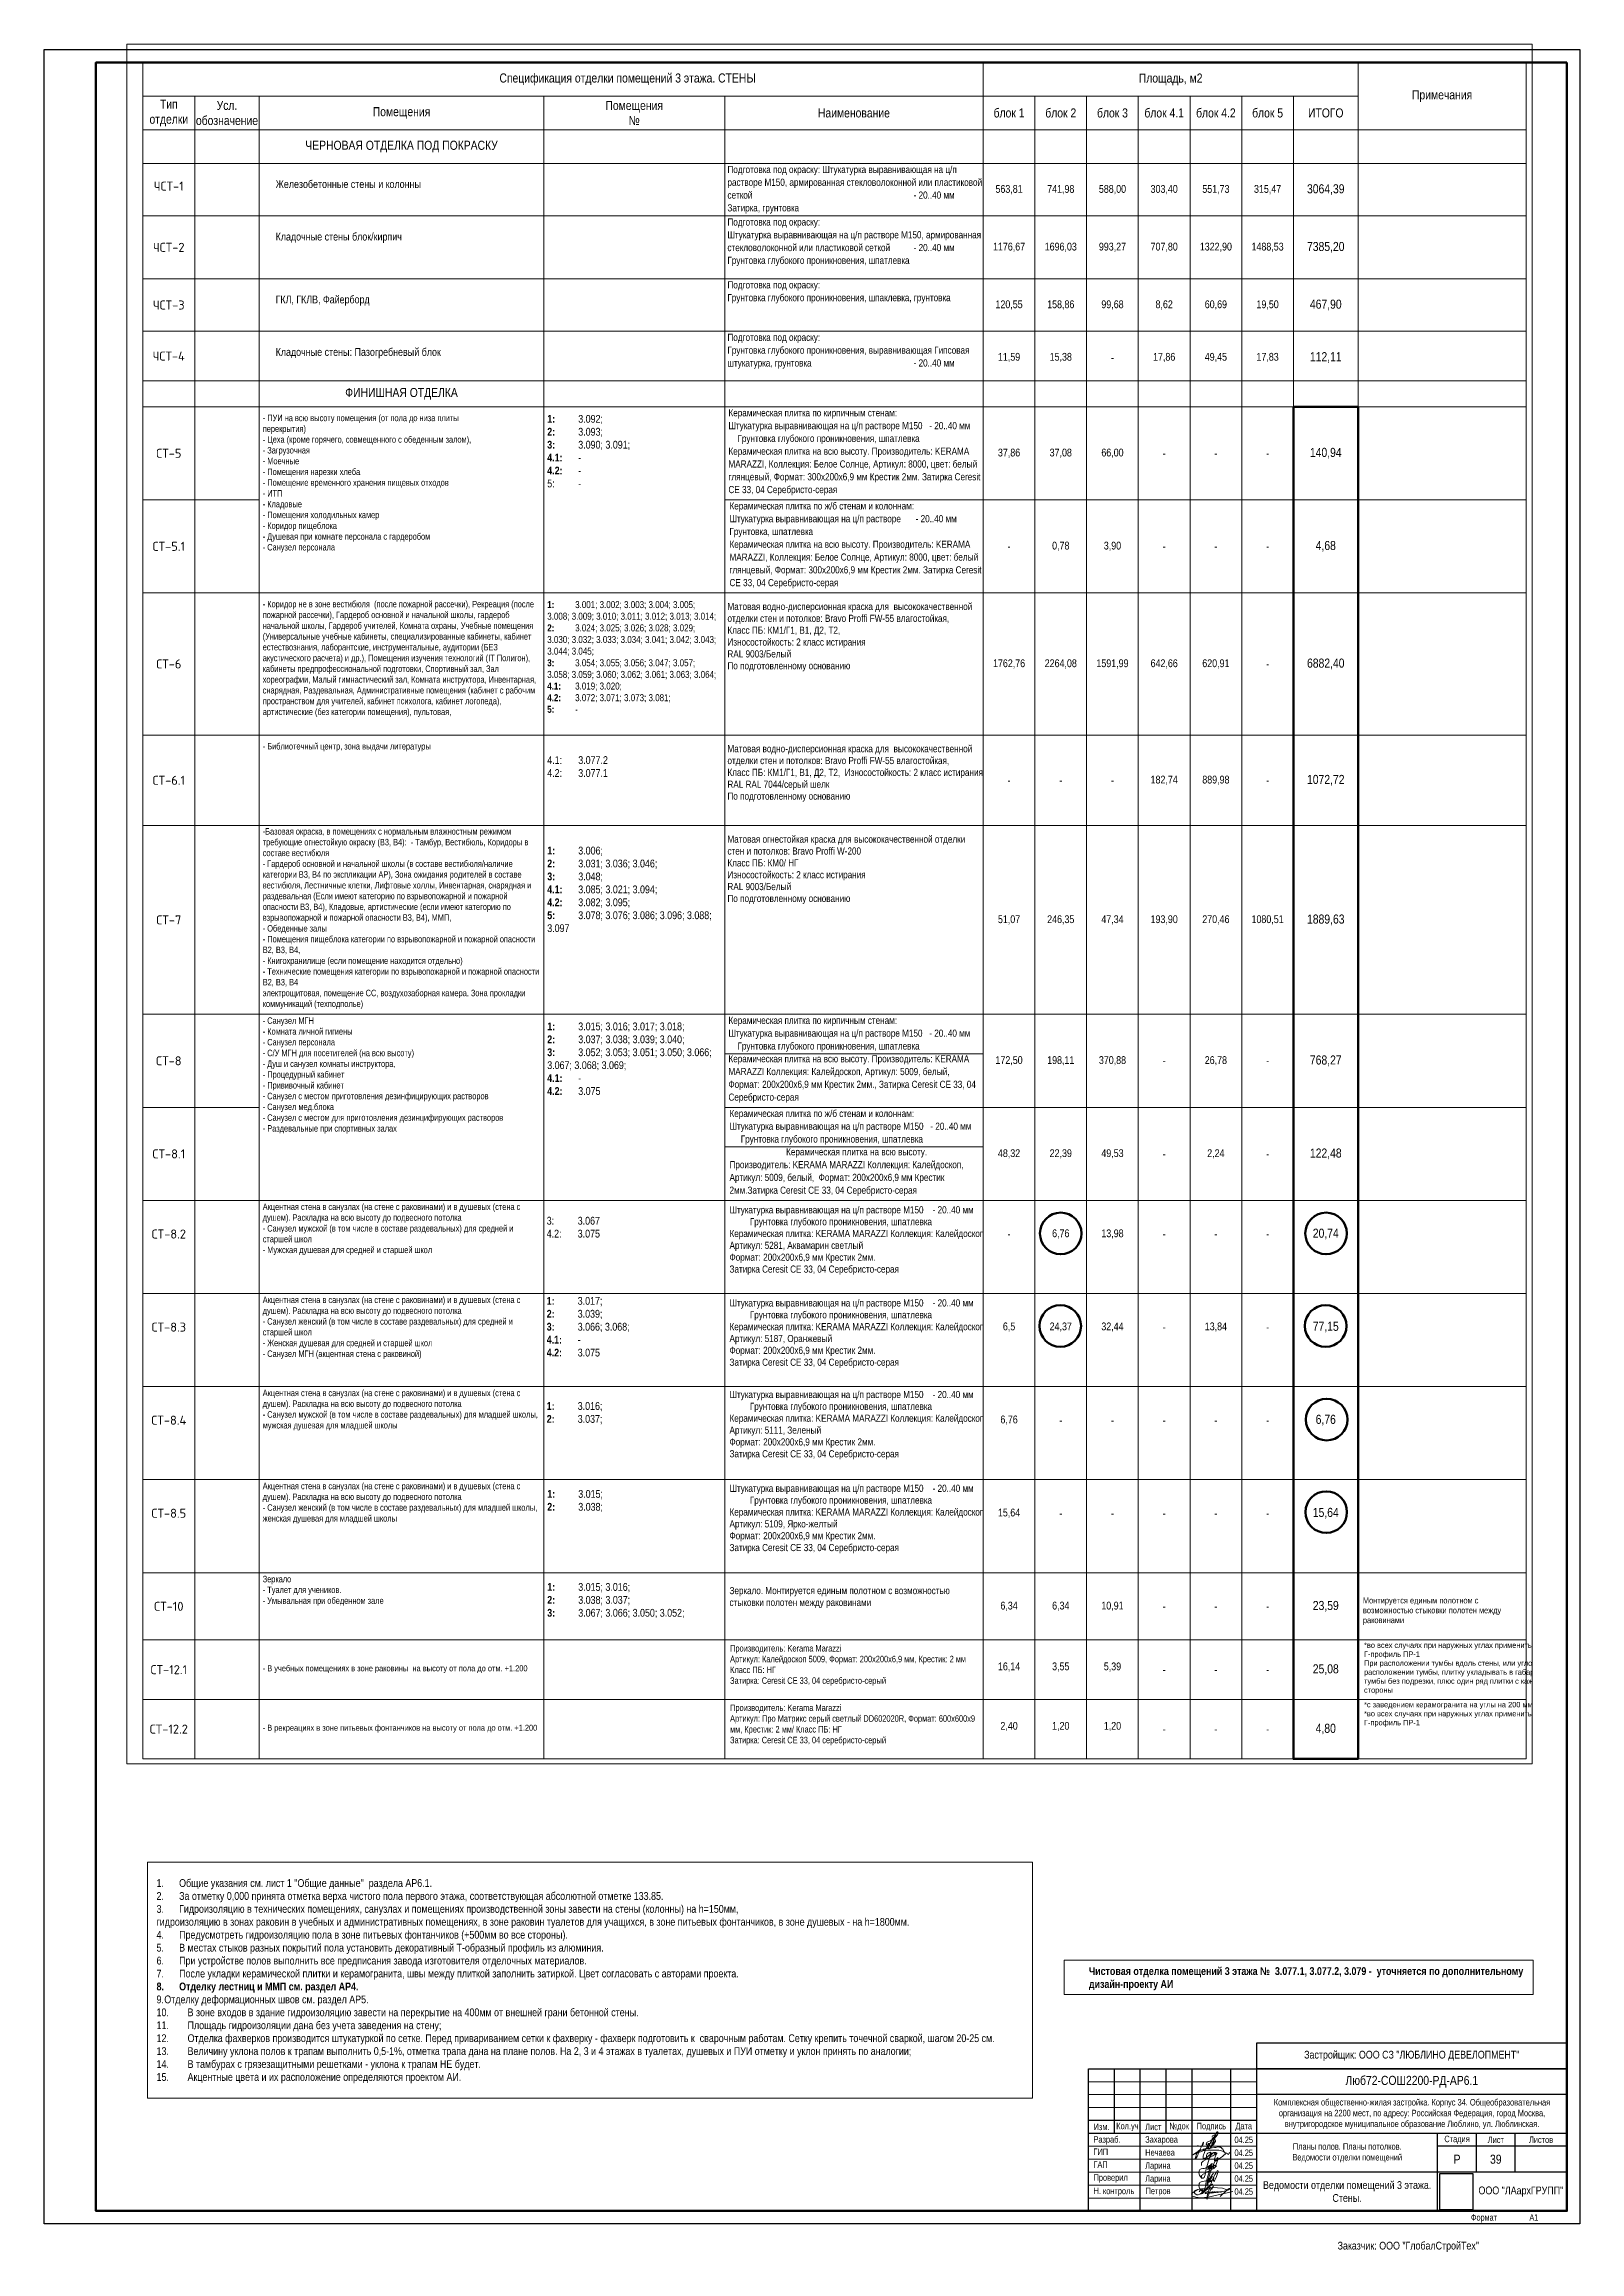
# Paper-space layout 'АР6_л39_стены 3эт' of a CAD drawing. Header units: millimetres. Extents: x -311 to 283, y -7 to 847.
# The model-space entities are those that its viewports show. They can reach past a viewport. Long polylines and large blocks are cut down to what shows.
import ezdxf
from ezdxf.enums import TextEntityAlignment as Align

# ---------------------------------------------------------------- set-up
doc = ezdxf.new("R2010")
doc.units = ezdxf.units.MM
doc.header["$LTSCALE"] = 0.5
doc.layers.get('Defpoints').update_dxf_attribs({"color": 140})
for name, color, linetype, lineweight in [('00 Текст', 7, 'Continuous', 9), ('АИ_Стены_марка', 7, 'Continuous', 9), ('АИ_Таблица', 7, 'Continuous', 13), ('АИ_Текст', 7, 'Continuous', 13), ('АР6_спецификации', 7, 'Continuous', 0)]:
    doc.layers.add(name, color=color, linetype=linetype, lineweight=lineweight)
doc.layers.add('АР_Делит', color=120, linetype='Continuous', lineweight=0, plot=False)
doc.layers.add('АР_ШТАМП', color=7, linetype='Continuous')
doc.layers.add('ИЗМ_23.04.25', color=230, linetype='Continuous', plot=False)
doc.styles.add('Isocpeur3', font='isocpeur.ttf')
doc.styles.add('style1', font='ARIALN.TTF')
doc.styles.add('Самолет ПБ2', font='ARIALN.TTF', dxfattribs={"width": 0.9})
picture_1 = doc.add_image_def('image1.jpg', size_in_pixel=(147, 160))

psp = doc.layouts.new('АР6_л39_стены 3эт')

# ---------------------------------------------------------------- texts
at = {"layer": 'АР_ШТАМП', "transparency": 33554653, "attachment_point": 5, "style": 'style1'}
for s, insert, char_height, width in [('39', (250.9, 28.9), 3.5, 15), ('Ведомости отделки помещений 3 этажа.\\PСтены. ', (193.4, 16.4), 3, 70)]:
    psp.add_mtext(s, dxfattribs=dict(at, insert=insert, char_height=char_height, width=width))

msp = doc.modelspace()

# ---------------------------------------------------------------- texts
at = {"ltscale": 100, "transparency": 33554653, "insert": (-69877.838, -136384.145), "char_height": 300, "width": 33462.13495, "attachment_point": 1, "style": 'style1'}
msp.add_mtext('\\pxt1;1.^I      Общие указания см. лист 1 "Общие данные"  раздела АР6.1.\\P2.^I      За отметку 0,000 принята отметка верха чистого пола первого этажа, соответствующая абсолютной отметке 133.85.\\P3.^I      Гидроизоляцию в технических помещениях, санузлах и помещениях производственной зоны завести на стены (колонны) на h=150мм, \\Pгидроизоляцию в зонах раковин в учебных и административных помещениях, в зоне раковин туалетов для учащихся, в зоне питьевых фонтанчиков, в зоне душевых - на h=1800мм.\\P4.^I      Предусмотреть гидроизоляцию пола в зоне питьевых фонтанчиков (+500мм во все стороны). \\P5.^I      В местах стыков разных покрытий пола установить декоративный Т-образный профиль из алюминия.\\P6.^I      При устройстве полов выполнить все предписания завода изготовителя отделочных материалов.\\P7.^I      После укладки керамической плитки и керамогранита, швы между плиткой заполнить затиркой. Цвет согласовать с авторами проекта.\\P{\\fArial Narrow|b1|i0|c204|p34;8.^I      Отделку лестниц и ММП см. раздел АР4.\\P\\pi-3,l3,t3;}9.^IОтделку деформационных швов см. раздел АР5.\\P10.^IВ зоне входов в здание гидроизоляцию завести на перекрытие на 400мм от внешней грани бетонной стены.\\P11.^IПлощадь гидроизоляции дана без учета заведения на стену;\\P12.^IОтделка фахверков производится штукатуркой по сетке. Перед привариванием сетки к фахверку - фахверк подготовить к  сварочным работам. Сетку крепить точечной сваркой, шагом 20-25 см.{\\C1;\\c255;\\P}13.^IВеличину уклона полов к трапам выполнить 0,5-1%, отметка трапа дана на плане полов. На 2, 3 и 4 этажах в туалетах, душевых и ПУИ отметку и уклон принять по аналогии;\\P14.^IВ тамбурах с грязезащитными решетками - уклона к трапам НЕ будет.\\P15.^IАкцентные цвета и их расположение определяются проектом АИ.', dxfattribs=at)
at = {"layer": 'АИ_Стены_марка', "color": 0, "char_height": 350, "width": 2000, "attachment_point": 5, "style": 'Isocpeur3'}
for s, insert in [('ЧСТ-1', (-128595.701, -74212.224)), ('ЧСТ-2', (-128595.701, -76579.172)), ('ЧСТ-3', (-128595.701, -78810.372)), ('ЧСТ-4', (-128595.701, -80785.279)), ('СТ-5', (-128595.701, -84544.586)), ('СТ-5.1', (-128595.701, -88144.586)), ('СТ-6', (-128595.701, -92694.586)), ('СТ-6.1', (-128595.701, -97194.563)), ('СТ-7', (-128595.701, -102594.541)), ('СТ-8', (-128595.701, -108044.541)), ('СТ-8.1', (-128595.701, -111644.541)), ('СТ-8.2', (-128595.701, -114744.541)), ('СТ-8.3', (-128595.701, -118344.541)), ('СТ-8.4', (-128595.701, -121944.541)), ('СТ-8.5', (-128595.701, -125544.541)), ('СТ-10', (-128595.701, -129144.541))]:
    msp.add_mtext(s, dxfattribs=dict(at, insert=insert))
at = {"layer": 'АИ_Стены_марка', "color": 0, "transparency": 33554653, "char_height": 350, "width": 2000, "attachment_point": 5, "style": 'Isocpeur3'}
for s, insert in [('СТ-12.1', (-128595.701, -131594.541)), ('СТ-12.2', (-128595.701, -133894.541))]:
    msp.add_mtext(s, dxfattribs=dict(at, insert=insert))
at = {"layer": 'АИ_Текст', "style": 'style1'}
for s, insert, char_height, width, attachment_point in [('Спецификация отделки помещений 3 этажа. СТЕНЫ', (-110845.701, -70082.371), 350, 27500, 5), ('Площадь, м2', (-89845.701, -70082.371), 350, 14500, 5), ('Тип отделки', (-128595.701, -71382.371), 350, 2000, 5), ('Примечания', (-79345.701, -70732.371), 350, 6500, 5), ('Усл. обозначение', (-126345.701, -71382.371), 350, 2500, 5), ('Помещения', (-119595.701, -71382.371), 350, 11000, 5), ('Помещения\\P№', (-110595.701, -71382.371), 350, 7000, 5), ('Наименование', (-102095.701, -71382.371), 350, 10000, 5), ('блок 1', (-96095.701, -71382.371), 350, 2000, 5), ('блок 2', (-94095.701, -71382.371), 350, 2000, 5), ('блок 3', (-92095.701, -71382.371), 350, 2000, 5), ('блок 4.1', (-90095.701, -71382.371), 350, 2000, 5), ('блок 4.2', (-88095.701, -71382.371), 350, 2000, 5), ('блок 5', (-86095.701, -71382.371), 350, 2000, 5), ('ИТОГО', (-83845.701, -71382.371), 350, 2500, 5), ('ЧЕРНОВАЯ ОТДЕЛКА ПОД ПОКРАСКУ', (-119595.701, -72682.371), 350, 11000, 5), ('\\pxa0.66667,sm1.07917;{\\H0.91667x;Подготовка под окраску: Штукатурка выравнивающая на ц/п растворе М150, армированная стекловолоконной или пластиковой сеткой^I^I^I^I^I^I- 20..40 мм          Затирка, грунтовка}', (-106988.071, -73430.843), 300, 9892.36988, 1), ('Железобетонные стены и колонны', (-124462.922, -73983.702), 300, 10868.15031, 1), ('563,81', (-96095.701, -74347.971), 300, 2000, 5), ('741,98', (-94095.701, -74347.971), 300, 2000, 5), ('588,00', (-92095.701, -74347.971), 300, 2000, 5), ('303,40', (-90095.701, -74347.971), 300, 2000, 5), ('551,73', (-88095.701, -74347.971), 300, 2000, 5), ('315,47', (-86095.701, -74347.971), 300, 2000, 5), ('3064,39', (-83845.701, -74347.971), 350, 2500, 5), ('Кладочные стены блок/кирпич', (-124462.922, -76014.903), 300, 10868.15031, 1), ('\\pxa0.66667,sm1.07917;{\\H0.91667x;Подготовка под окраску:\\PШтукатурка выравнивающая на ц/п растворе М150, армированная стекловолоконной или пластиковой сеткой^I- 20..40 мм           Грунтовка глубокого проникновения, шпатлевка}', (-106988.071, -75462.044), 300, 9892.36988, 1), ('1176,67', (-96095.701, -76579.172), 300, 2000, 5), ('1696,03', (-94095.701, -76579.172), 300, 2000, 5), ('993,27', (-92095.701, -76579.172), 300, 2000, 5), ('707,80', (-90095.701, -76579.172), 300, 2000, 5), ('1322,90', (-88095.701, -76579.172), 300, 2000, 5), ('1488,53', (-86095.701, -76579.172), 300, 2000, 5), ('7385,20', (-83845.701, -76579.172), 350, 2500, 5), ('ГКЛ, ГКЛВ, Файерборд', (-124462.922, -78446.103), 300, 10868.15031, 1), ('\\pxa0.66667,sm1.07917;{\\H0.91667x;\\C256;Подготовка под окраску:\\PГрунтовка глубокого проникновения, шпаклевка, грунтовка}', (-106988.071, -77893.244), 300, 9892.36988, 1), ('120,55', (-96095.701, -78810.372), 300, 2000, 5), ('158,86', (-94095.701, -78810.372), 300, 2000, 5), ('99,68', (-92095.701, -78810.372), 300, 2000, 5), ('8,62', (-90095.701, -78810.372), 300, 2000, 5), ('60,69', (-88095.701, -78810.372), 300, 2000, 5), ('19,50', (-86095.701, -78810.372), 300, 2000, 5), ('467,90', (-83845.701, -78810.372), 350, 2500, 5), ('\\pxa0.66667,sm1.07917;{\\H0.91667x;Подготовка под окраску:\\PГрунтовка глубокого проникновения, выравнивающая Гипсовая штукатурка, грунтовка^I^I^I^I- 20..40 мм ^I^I^I^I}', (-106988.071, -79924.445), 300, 9892.36988, 1), ('Кладочные стены: Пазогребневый блок', (-124462.922, -80477.304), 300, 10868.15031, 1), ('11,59', (-96095.701, -80841.573), 300, 2000, 5), ('15,38', (-94095.701, -80841.573), 300, 2000, 5), ('-', (-92095.701, -80841.573), 300, 2000, 5), ('17,86', (-90095.701, -80841.573), 300, 2000, 5), ('49,45', (-88095.701, -80841.573), 300, 2000, 5), ('17,83', (-86095.701, -80841.573), 300, 2000, 5), ('112,11', (-83845.701, -80841.573), 350, 2500, 5), ('ФИНИШНАЯ ОТДЕЛКА', (-119595.701, -82244.586), 350, 11000, 5), ('- ПУИ на всю высоту помещения (от пола до низа плиты\\Pперекрытия)\\P- Цеха (кроме горячего, совмещенного с обеденным залом), \\P- Загрузочная\\P- Моечные\\P- Помещения нарезки хлеба\\P- Помещение временного хранения пищевых отходов\\P- ИТП\\P- Кладовые\\P- Помещения холодильных камер \\P- Коридор пищеблока\\P- Душевая при комнате персонала с гардеробом\\P- Санузел персонала', (-124963.851, -83052.843), 250, 10868.15031, 1), ('{\\fArial Narrow|b1|i0|c204|p34;1:^I}3.092;  \\P{\\fArial Narrow|b1|i0|c204|p34;2:^I}3.093;   \\P{\\fArial Narrow|b1|i0|c204|p34;3:} ^I3.090; 3.091; \\P{\\fArial Narrow|b1|i0|c204|p34;4.1:^I}- \\P{\\fArial Narrow|b1|i0|c204|p34;4.2:^I}-\\P5: ^I-\\P ', (-113958.851, -83062.834), 300, 6318.15579, 1), ('\\pxa0.66667,sm1.07917;{\\H0.91667x;\\C256;Керамическая плитка по кирпичным стенам:                    Штукатурка выравнивающая на ц/п растворе М150   - 20..40 мм           Грунтовка глубокого проникновения, шпатлевка          \\A1;Керамическая плитка на всю высоту. Производитель: KERAMA MARAZZI, Коллекция: Белое Солнце, Артикул: 8000, цвет: белый глянцевый, Формат: 300х200х6,9 мм Крестик 2мм. Затирка Ceresit СE 33, 04 Cеребристо-серая }', (-106948.634, -82843.059), 300, 9892.36988, 1), ('37,86', (-96095.701, -84544.586), 300, 2000, 5), ('37,08', (-94095.701, -84544.586), 300, 2000, 5), ('66,00', (-92095.701, -84544.586), 300, 2000, 5), ('140,94', (-83845.701, -84544.586), 350, 2500, 5), ('-', (-90095.701, -84544.586), 300, 2000, 5), ('-', (-88095.701, -84544.586), 300, 2000, 5), ('-', (-86095.701, -84544.586), 300, 2000, 5), ('\\pxa0.66667,sm1.07917;{\\H0.91667x;Керамическая плитка по ж/б стенам и колоннам:              Штукатурка выравнивающая на ц/п растворе ^I- 20..40 мм           Грунтовка, шпатлевка                                                    \\A1;Керамическая плитка на всю высоту. Производитель: KERAMA MARAZZI, Коллекция: Белое Солнце, Артикул: 8000, цвет: белый глянцевый, Формат: 300х200х6,9 мм Крестик 2мм. Затирка Ceresit СE 33, 04 Cеребристо-серая }', (-106908.483, -86443.059), 300, 9812.7815, 1), ('4,68', (-83845.701, -88144.586), 350, 2500, 5), ('-', (-96095.701, -88144.586), 300, 2000, 5), ('0,78', (-94095.701, -88144.586), 300, 2000, 5), ('3,90', (-92095.701, -88144.586), 300, 2000, 5), ('-', (-90095.701, -88144.586), 300, 2000, 5), ('-', (-88095.701, -88144.586), 300, 2000, 5), ('-', (-86095.701, -88144.586), 300, 2000, 5), ('- Коридор не в зоне вестибюля  (после пожарной рассечки), Рекреация (после пожарной рассечки), Гардероб основной и начальной школы, гардероб  начальной школы, Гардероб учителей, Комната охраны, Учебные помещения (Универсальные учебные кабинеты, специализированные кабинеты, кабинет естествознания, лаборантские, инструментальные, аудитории (БЕЗ акустического расчета) и др.), Помещения изучения технологий (IT Полигон), кабинеты предпрофессиональной подготовки, Спортивный зал, Зал хореографии, Малый гимнастический зал, Комната инструктора, Инвентарная, снарядная, Раздевальная, Административные помещения (кабинет с рабочим пространством для учителей, кабинет психолога, кабинет логопеда), артистические (без категории помещения), пультовая,', (-124963.851, -90252.843), 250, 10868.15031, 1), ('{\\fArial Narrow|b1|i0|c204|p34;1: }^I3.001; 3.002; 3.003; 3.004; 3.005; 3.008; 3.009; 3.010; 3.011; 3.012; 3.013; 3.014;\\P{\\fArial Narrow|b1|i0|c204|p34;2:^I}3.024; 3.025; 3.026; 3.028; 3.029; 3.030; 3.032; 3.033; 3.034; 3.041; 3.042; 3.043; 3.044; 3.045;   \\P{\\fArial Narrow|b1|i0|c204|p34;3: }^I3.054; 3.055; 3.056; 3.047; 3.057; 3.058; 3.059; 3.060; 3.062; 3.061; 3.063; 3.064;  \\P{\\fArial Narrow|b1|i0|c204|p34;4.1: }^I3.019; 3.020;\\P{\\fArial Narrow|b1|i0|c204|p34;4.2:} ^I3.072; 3.071; 3.073; 3.081; \\P{\\fArial Narrow|b1|i0|c204|p34;5:^I}-', (-113958.851, -90262.834), 270, 6628.5329, 1), ('\\pxa0.66667;{\\H0.91667x;Матовая водно-дисперсионная краска для  высококачественной отделки стен и потолков: \\C242;\\c2564301;Bravo Proffi FW-55\\C256; влагостойкая, \\PКласс ПБ: КМ1/Г1, В1, Д2, Т2, \\PИзносостойкость: 2 класс истирания\\PRAL 9003/Белый\\PПо подготовленному основанию}', (-106988.071, -90333.749), 300, 9892.36988, 1), ('1762,76', (-96095.701, -92694.586), 300, 2000, 5), ('2264,08', (-94095.701, -92694.586), 300, 2000, 5), ('1591,99', (-92095.701, -92694.586), 300, 2000, 5), ('642,66', (-90095.701, -92694.586), 300, 2000, 5), ('620,91', (-88095.701, -92694.586), 300, 2000, 5), ('-', (-86095.701, -92694.586), 300, 2000, 5), ('6882,40', (-83845.701, -92694.586), 350, 2500, 5), ('- Библиотечный центр, зона выдачи литературы ', (-124963.851, -95752.843), 250, 10868.15031, 1), ('\\P4.1:^I3.077.2\\P4.2:^I3.077.1 ', (-113958.851, -95762.834), 300, 6318.15579, 1), ('\\pxa0.66667;{\\H0.91667x;Матовая водно-дисперсионная краска для  высококачественной отделки стен и потолков: \\C242;\\c2564301;Bravo Proffi FW-55\\C256; влагостойкая, \\PКласс ПБ: КМ1/Г1, В1, Д2, Т2,  Износостойкость: 2 класс истирания\\PRAL RAL 7044/серый шелк\\PПо подготовленному основанию}', (-106988.071, -95833.749), 300, 9892.36988, 1), ('-', (-96095.701, -97194.563), 300, 2000, 5), ('-', (-94095.701, -97194.563), 300, 2000, 5), ('-', (-92095.701, -97194.563), 300, 2000, 5), ('182,74', (-90095.701, -97194.563), 300, 2000, 5), ('889,98', (-88095.701, -97194.563), 300, 2000, 5), ('-', (-86095.701, -97194.563), 300, 2000, 5), ('1072,72', (-83845.701, -97194.563), 350, 2500, 5), ('-Базовая окраска, в помещениях с нормальным влажностным режимом требующие огнестойкую окраску (В3, В4):  - Тамбур, Вестибюль, Коридоры в составе вестибюля \\P- Гардероб основной и начальной школы (в составе вестибюля/наличие категории В3, В4 по экспликации АР), Зона ожидания родителей в составе вестибюля, Лестничные клетки, Лифтовые холлы, Инвентарная, снарядная и раздевальная (Если имеют категорию по взрывопожарной и пожарной опасности В3, В4), Кладовые, артистические (если имеют категорию по взрывопожарной и пожарной опасности В3, В4), ММП, \\P- Обеденные залы\\P- Помещения пищеблока категории по взрывопожарной и пожарной опасности В2, В3, В4, \\P- Книгохранилище (если помещение находится отдельно)\\P- Технические помещения категории по взрывопожарной и пожарной опасности В2, В3, В4                              \\Pэлектрощитовая, помещение СС, воздухозаборная камера. Зона прокладки коммуникаций (техподполье)', (-124963.851, -99044.241), 250, 10868.15031, 1), (' \\P{\\fArial Narrow|b1|i0|c204|p34;1: }^I3.006; \\P{\\fArial Narrow|b1|i0|c204|p34;2:^I}3.031; 3.036; 3.046;  \\P{\\fArial Narrow|b1|i0|c204|p34;3: }^I3.048;\\P{\\fArial Narrow|b1|i0|c204|p34;4.1:^I}3.085; 3.021; 3.094; \\P{\\fArial Narrow|b1|i0|c204|p34;4.2:^I}3.082; 3.095; \\P{\\fArial Narrow|b1|i0|c204|p34;5:^I}3.078; 3.076; 3.086; 3.096; 3.088; 3.097 ', (-113958.851, -99262.789), 300, 6673.09089, 1), ('\\pxa0.66667;{\\H0.91667x;Матовая огнестойкая краска для высококачественной отделки стен и потолков: \\C242;\\c2564301;Bravo Proffi W-200\\C256; \\PКласс ПБ: КМ0/ НГ \\PИзносостойкость: 2 класс истирания\\PRAL 9003/Белый\\PПо подготовленному основанию}', (-106988.071, -99333.704), 300, 9892.36988, 1), ('51,07', (-96095.701, -102594.541), 300, 2000, 5), ('246,35', (-94095.701, -102594.541), 300, 2000, 5), ('47,34', (-92095.701, -102594.541), 300, 2000, 5), ('193,90', (-90095.701, -102594.541), 300, 2000, 5), ('270,46', (-88095.701, -102594.541), 300, 2000, 5), ('1080,51', (-86095.701, -102594.541), 300, 2000, 5), ('1889,63', (-83845.701, -102594.541), 350, 2500, 5), ('- Санузел МГН\\P- Комната личной гигиены \\P- Санузел персонала\\P- С/У МГН для посетителей (на всю высоту)\\P- Душ и санузел комнаты инструктора,  \\P- Процедурный кабинет\\P- Прививочный кабинет\\P- Санузел с местом приготовления дезинфицирующих растворов\\P- Санузел мед.блока\\P- Санузел с местом для приготовления дезинцифирующих растворов\\P- Раздевальные при спортивных залах', (-124963.851, -106364.951), 250, 10868.15031, 1), ('{\\fArial Narrow|b1|i0|c204|p34;1:^I}3.015; 3.016; 3.017; 3.018; \\P{\\fArial Narrow|b1|i0|c204|p34;2:^I}3.037; 3.038; 3.039; 3.040;  \\P{\\fArial Narrow|b1|i0|c204|p34;3:^I}3.052; 3.053; 3.051; 3.050; 3.066; 3.067; 3.068; 3.069; \\P{\\fArial Narrow|b1|i0|c204|p34;4.1:^I}-\\P{\\fArial Narrow|b1|i0|c204|p34;4.2:^I}3.075 ', (-113958.851, -106562.789), 300, 6673.09089, 1), ('\\pxa0.66667,sm1.07917;{\\H0.91667x;Керамическая плитка по кирпичным стенам:                    Штукатурка выравнивающая на ц/п растворе М150   - 20..40 мм           Грунтовка глубокого проникновения, шпатлевка          \\A1;Керамическая плитка на всю высоту. Производитель: KERAMA MARAZZI Коллекция: Калейдоскоп, Артикул: 5009, белый,   Формат: 200х200х6,9 мм Крестик 2мм., Затирка Ceresit СE 33, 04 Cеребристо-серая}', (-106948.634, -106343.013), 300, 9892.36988, 1), ('172,50', (-96095.701, -108044.541), 300, 2000, 5), ('198,11', (-94095.701, -108044.541), 300, 2000, 5), ('370,88', (-92095.701, -108044.541), 300, 2000, 5), ('-', (-90095.701, -108044.541), 300, 2000, 5), ('26,78', (-88095.701, -108044.541), 300, 2000, 5), ('-', (-86095.701, -108044.541), 300, 2000, 5), ('768,27', (-83845.701, -108044.541), 350, 2500, 5), ('\\pxa0.66667,sm1.07917;{\\H0.91667x;Керамическая плитка по ж/б стенам и колоннам:              Штукатурка выравнивающая на ц/п растворе М150   - 20..40 мм           Грунтовка глубокого проникновения, шпатлевка                                                    \\A1;Керамическая плитка на всю высоту. Производитель: KERAMA MARAZZI Коллекция: Калейдоскоп, Артикул: 5009, белый,  Формат: 200х200х6,9 мм Крестик 2мм.Затирка Ceresit СE 33, 04 Cеребристо-серая}', (-106908.483, -109943.013), 300, 9812.7815, 1), ('48,32', (-96095.701, -111644.541), 300, 2000, 5), ('22,39', (-94095.701, -111644.541), 300, 2000, 5), ('49,53', (-92095.701, -111644.541), 300, 2000, 5), ('-', (-90095.701, -111644.541), 300, 2000, 5), ('2,24', (-88095.701, -111644.541), 300, 2000, 5), ('-', (-86095.701, -111644.541), 300, 2000, 5), ('122,48', (-83845.701, -111644.541), 350, 2500, 5), ('Акцентная стена в санузлах (на стене с раковинами) и в душевых (стена с душем). Раскладка на всю высоту до подвесного потолка \\P- Санузел мужской (в том числе в составе раздевальных) для средней и старшей школ\\P- Мужская душевая для средней и старшей школ', (-124963.851, -113564.951), 250, 10868.15031, 1), ('\\P3:^I3.067\\P4.2:^I3.075', (-113979.217, -113579.532), 300, 6728.62921, 1), ('{\\H0.91667x;Штукатурка выравнивающая на ц/п растворе М150    - 20..40 мм           Грунтовка глубокого проникновения, шпатлевка\\A1;\\PКерамическая плитка: KERAMA MARAZZI Коллекция: Калейдоскоп\\PАртикул: 5281, Аквамарин светлый\\PФормат: 200х200х6,9 мм Крестик 2мм.          \\PЗатирка Ceresit СE 33, 04 Cеребристо-серая}', (-106908.483, -113670.098), 300, 9567.88168, 1), ('-', (-96095.701, -114744.541), 300, 2000, 5), ('6,76', (-94095.701, -114744.541), 300, 2000, 5), ('13,98', (-92095.701, -114744.541), 300, 2000, 5), ('-', (-90095.701, -114744.541), 300, 2000, 5), ('-', (-88095.701, -114744.541), 300, 2000, 5), ('-', (-86095.701, -114744.541), 300, 2000, 5), ('20,74', (-83845.701, -114744.541), 350, 2500, 5), ('Акцентная стена в санузлах (на стене с раковинами) и в душевых (стена с душем). Раскладка на всю высоту до подвесного потолка \\P- Санузел женский (в том числе в составе раздевальных) для средней и старшей школ\\P- Женская душевая для средней и старшей школ\\P- Санузел МГН (акцентная стена с раковиной)', (-124963.851, -117164.951), 250, 10637.03142, 1), ('{\\fArial Narrow|b1|i0|c204|p34;1: }^I3.017; \\P{\\fArial Narrow|b1|i0|c204|p34;2:^I}3.039;  \\P{\\fArial Narrow|b1|i0|c204|p34;3:^I}3.066; 3.068;\\P{\\fArial Narrow|b1|i0|c204|p34;4.1:^I}-\\P{\\fArial Narrow|b1|i0|c204|p34;4.2:^I}3.075  ', (-113979.217, -117179.532), 300, 6728.62921, 1), ('{\\H0.91667x;Штукатурка выравнивающая на ц/п растворе М150    - 20..40 мм           Грунтовка глубокого проникновения, шпатлевка\\A1;\\PКерамическая плитка: KERAMA MARAZZI Коллекция: Калейдоскоп\\PАртикул: 5187, Оранжевый\\PФормат: 200х200х6,9 мм Крестик 2мм.          \\PЗатирка Ceresit СE 33, 04 Cеребристо-серая}', (-106908.483, -117272.415), 300, 9567.88168, 1), ('6,5', (-96095.701, -118344.541), 300, 2000, 5), ('24,37', (-94095.701, -118344.541), 300, 2000, 5), ('32,44', (-92095.701, -118344.541), 300, 2000, 5), ('-', (-90095.701, -118344.541), 300, 2000, 5), ('13,84', (-88095.701, -118344.541), 300, 2000, 5), ('-', (-86095.701, -118344.541), 300, 2000, 5), ('77,15', (-83845.701, -118344.541), 350, 2500, 5), ('Акцентная стена в санузлах (на стене с раковинами) и в душевых (стена с душем). Раскладка на всю высоту до подвесного потолка \\P- Санузел мужской (в том числе в составе раздевальных) для младшей школы, мужская душевая для младшей школы', (-124963.851, -120764.951), 250, 10637.27232, 1), ('\\P{\\fArial Narrow|b1|i0|c204|p34;1:} ^I3.016;  \\P{\\fArial Narrow|b1|i0|c204|p34;2:}  ^I3.037;', (-113979.217, -120745.597), 300, 6728.62921, 1), ('{\\H0.91667x;Штукатурка выравнивающая на ц/п растворе М150    - 20..40 мм           Грунтовка глубокого проникновения, шпатлевка\\A1;\\PКерамическая плитка: KERAMA MARAZZI Коллекция: Калейдоскоп\\PАртикул: 5111, Зеленый\\PФормат: 200х200х6,9 мм Крестик 2мм.          \\PЗатирка Ceresit СE 33, 04 Cеребристо-серая}', (-106908.483, -120814.575), 300, 9567.88168, 1), ('6,76', (-96095.701, -121944.541), 300, 2000, 5), ('-', (-94095.701, -121944.541), 300, 2000, 5), ('-', (-92095.701, -121944.541), 300, 2000, 5), ('-', (-90095.701, -121944.541), 300, 2000, 5), ('-', (-88095.701, -121944.541), 300, 2000, 5), ('-', (-86095.701, -121944.541), 300, 2000, 5), ('6,76', (-83845.701, -121944.541), 350, 2500, 5), ('Акцентная стена в санузлах (на стене с раковинами) и в душевых (стена с душем). Раскладка на всю высоту до подвесного потолка \\P- Санузел женский (в том числе в составе раздевальных) для младшей школы, женская душевая для младшей школы', (-124963.851, -124364.951), 250, 10868.15031, 1), ('{\\fArial Narrow|b1|i0|c204|p34;1: }^I3.015;   \\P{\\fArial Narrow|b1|i0|c204|p34;2: }^I3.038;  ', (-113958.851, -124645.132), 300, 6620.97974, 1), ('{\\H0.91667x;Штукатурка выравнивающая на ц/п растворе М150    - 20..40 мм           Грунтовка глубокого проникновения, шпатлевка\\A1;\\PКерамическая плитка: KERAMA MARAZZI Коллекция: Калейдоскоп\\PАртикул: 5109, Ярко-желтый\\PФормат: 200х200х6,9 мм Крестик 2мм.          \\PЗатирка Ceresit СE 33, 04 Cеребристо-серая}', (-106908.483, -124441.987), 300, 9567.88168, 1), ('15,64', (-96095.701, -125544.541), 300, 2000, 5), ('15,64', (-83845.701, -125544.541), 350, 2500, 5), ('-', (-94095.701, -125544.541), 300, 2000, 5), ('-', (-92095.701, -125544.541), 300, 2000, 5), ('-', (-90095.701, -125544.541), 300, 2000, 5), ('-', (-88095.701, -125544.541), 300, 2000, 5), ('-', (-86095.701, -125544.541), 300, 2000, 5), ('Зеркало \\P- Туалет для учеников. \\P- Умывальная при обеденном зале', (-124963.851, -127964.951), 250, 10868.15031, 1), ('{\\fArial Narrow|b1|i0|c204|p34;1:} ^I3.015; 3.016; \\P{\\fArial Narrow|b1|i0|c204|p34;2:^I}3.038; 3.037; \\P{\\fArial Narrow|b1|i0|c204|p34;3:} ^I3.067; 3.066; 3.050; 3.052;', (-113958.851, -128245.132), 300, 6620.97974, 1), ('\\A1;{\\H0.91667x;Зеркало. Монтируется единым полотном с возможностью стыковки полотен между раковинами}', (-106908.483, -128398.065), 300, 9567.88168, 1), ('23,59', (-83845.701, -129144.541), 350, 2500, 5), ('\\A1;{\\H0.91667x;\\C256;Монтируется единым полотном с возможностью стыковки полотен между раковинами}', (-82408.483, -128801.67), 250, 5928.0745, 1), ('6,34', (-96095.701, -129144.541), 300, 2000, 5), ('6,34', (-94095.701, -129144.541), 300, 2000, 5), ('10,91', (-92095.701, -129144.541), 300, 2000, 5), ('-', (-90095.701, -129144.541), 300, 2000, 5), ('-', (-88095.701, -129144.541), 300, 2000, 5), ('-', (-86095.701, -129144.541), 300, 2000, 5)]:
    msp.add_mtext(s, dxfattribs=dict(at, insert=insert, char_height=char_height, width=width, attachment_point=attachment_point))
at = {"layer": 'АИ_Текст', "color": 0, "transparency": 33554653, "char_height": 250, "attachment_point": 1, "style": 'style1'}
for s, insert, width in [('\\pxl0.16667,se0.95417;{\\C256;Производитель: Kerama Marazzi\\P\\pb0.25,sm1;Артикул: Калейдоскоп 5009, Формат: 200х200х6,9 мм, Крестик: 2 мм\\PКласс ПБ: НГ\\PЗатирка: Ceresit СЕ 33, 04 серебристо-серый}', (-106928.319, -130642.164), 9567.88168), ('\\pxl0.175,b0.25,sm1;{\\H0.83333x;\\C256;*во всех случаях при наружных углах применить  Г-профиль ПР-1\\PПри расположении тумбы вдоль стены, или угловом расположении тумбы, плитку укладывать в габаритих тумбы без подрезки, плюс один ряд плитки с каждой стороны}', (-82408.483, -130543.013), 6138.18383), ('\\A1;{\\H0.91667x;\\C256;- В учебных помещениях в зоне раковины  на высоту от пола до отм. +1.200 }', (-124963.851, -131427.565), 10868.15031), ('\\pxl0.16667,se0.95417;{\\C256;Производитель: Kerama Marazzi\\P\\pb0.25,sm1;Артикул: Про Матрикс серый светлый DD602020R, Формат: 600х600х9 мм, Крестик: 2 мм/ Класс ПБ: НГ\\PЗатирка: Ceresit СЕ 33, 04 серебристо-серый}', (-106928.319, -132942.164), 9567.88168), ('\\pxl0.175,b0.25,sm1;{\\H0.83333x;\\C256;*с заведением керамогранита на углы на 200 мм\\P*во всех случаях при наружных углах применить  Г-профиль ПР-1}', (-82408.483, -132843.013), 6138.18383), ('\\A1;{\\H0.91667x;\\C256;- В рекреациях в зоне питьевых фонтанчиков на высоту от пола до отм. +1.200}', (-124963.851, -133727.565), 10868.15031)]:
    msp.add_mtext(s, dxfattribs=dict(at, insert=insert, width=width))
at = {"layer": 'АИ_Текст', "color": 5, "transparency": 33554653, "char_height": 300, "width": 2000, "attachment_point": 5, "style": 'style1'}
for s, insert in [('16,14', (-96095.701, -131494.589)), ('3,55', (-94095.701, -131494.589)), ('5,39', (-92095.701, -131494.589)), ('2,40', (-96095.701, -133794.589)), ('1,20', (-94095.701, -133794.589)), ('1,20', (-92095.701, -133794.589))]:
    msp.add_mtext(s, dxfattribs=dict(at, insert=insert))
at = {"layer": 'АИ_Текст', "transparency": 33554653, "attachment_point": 5, "style": 'style1'}
for s, insert, char_height, width in [('25,08', (-83845.701, -131594.541), 350, 2500), ('-', (-90095.701, -131594.541), 300, 2000), ('-', (-88095.701, -131594.541), 300, 2000), ('-', (-86095.701, -131594.541), 300, 2000), ('-', (-90095.701, -133894.541), 300, 2000), ('-', (-88095.701, -133894.541), 300, 2000), ('-', (-86095.701, -133894.541), 300, 2000), ('4,80', (-83845.701, -133894.541), 350, 2500)]:
    msp.add_mtext(s, dxfattribs=dict(at, insert=insert, char_height=char_height, width=width))
at = {"layer": 'АР6_спецификации', "ltscale": 100, "insert": (-190744.422, -183012.274), "char_height": 300, "width": 17989.53264, "attachment_point": 1, "style": 'style1'}
msp.add_mtext('\\pxt1;{\\fArial Narrow|b1|i0|c204|p34;\\C242;\\c2564301;Чистовая отделка помещений 3 этажа №  3.077.1, 3.077.2, 3.079 -  уточняется по дополнительному дизайн-проекту АИ}', dxfattribs=at)

# ---------------------------------------------------------------- blocks, each defined once
blk = doc.blocks.new('*U382')
at = {"lineweight": 25}
blk.add_lwpolyline([(5, 836), (5, -5), (-589, -5), (-589, 836)], close=True, dxfattribs=at)
at = {"lineweight": 50}
blk.add_lwpolyline([(0, 831), (0, 0), (-569, 0), (-569, 831)], close=True, dxfattribs=at)
at = {"layer": 'Defpoints', "linetype": 'Continuous', "lineweight": 25, "ltscale": 100, "style": 'Самолет ПБ2', "width": 0.9}
for s, p in [('Формат', (-37.11, -2.5)), ('A1', (-14.5, -2.5))]:
    blk.add_text(s, height=2.5, dxfattribs=at).set_placement(p, align=Align.MIDDLE_LEFT)
blk = doc.blocks.new('неч')
at = {"layer": '00 Текст', "color": 184, "lineweight": 18, "true_color": 0x2819a9}
for points in [[(1567747.94, 144890.52), (1567747.85, 144890.63), (1567747.8, 144890.69), (1567747.71, 144890.79), (1567747.63, 144890.88), (1567747.53, 144891), (1567747.42, 144891.04), (1567747.32, 144891.11), (1567747.22, 144891.15), (1567747.05, 144891.21), (1567746.91, 144891.26), (1567746.83, 144891.25), (1567746.71, 144891.23), (1567746.09, 144891.16), (1567745.8, 144891.12), (1567745.37, 144891.07), (1567744.64, 144890.97), (1567744.16, 144890.91), (1567743.72, 144890.86), (1567743.33, 144890.81), (1567742.71, 144890.73), (1567742.03, 144890.52), (1567741.9, 144890.47), (1567740.9, 144890.04), (1567740.11, 144889.7), (1567738.7, 144888.79), (1567740, 144889.3), (1567740.53, 144889.51), (1567741.31, 144889.81), (1567742.06, 144890.1), (1567742.54, 144890.17), (1567743.02, 144890.24), (1567743.69, 144890.21), (1567744.9, 144890.22), (1567745.95, 144890.23), (1567746.76, 144890.24), (1567747.58, 144890.05), (1567748.01, 144889.94), (1567748.57, 144889.55), (1567749.16, 144889.33), (1567749.71, 144888.86), (1567749.85, 144889.15), (1567749.94, 144889.35), (1567750.02, 144889.44), (1567750.05, 144889.47), (1567750.12, 144889.5), (1567750.16, 144889.52)], [(1567740.13, 144891.74), (1567740.47, 144891.57), (1567740.76, 144891.44), (1567741.06, 144891.36), (1567741.19, 144891.36), (1567741.31, 144891.4), (1567741.44, 144891.44), (1567741.53, 144891.53), (1567741.65, 144891.65), (1567741.74, 144891.78), (1567741.86, 144892.08), (1567741.95, 144892.37), (1567741.99, 144892.5), (1567742.03, 144892.59), (1567742.03, 144892.67), (1567742.03, 144892.71), (1567741.99, 144892.67), (1567741.95, 144892.63), (1567741.91, 144892.54), (1567741.86, 144892.46), (1567741.82, 144892.37), (1567741.7, 144892.08), (1567741.53, 144891.74), (1567741.36, 144891.36), (1567741.19, 144890.93), (1567740.98, 144890.51), (1567740.59, 144889.58), (1567740.38, 144889.11), (1567740.21, 144888.69), (1567740, 144888.31), (1567739.83, 144888.01), (1567739.71, 144887.72), (1567739.66, 144887.63), (1567739.58, 144887.55), (1567739.54, 144887.46), (1567739.49, 144887.42), (1567739.45, 144887.42), (1567739.45, 144887.46), (1567739.41, 144887.55), (1567739.45, 144887.63), (1567739.45, 144887.72), (1567739.49, 144888.01), (1567739.58, 144888.31), (1567739.71, 144888.65), (1567739.88, 144889.03), (1567740.04, 144889.37), (1567740.21, 144889.71), (1567740.47, 144890), (1567740.72, 144890.21), (1567740.85, 144890.26), (1567740.98, 144890.3), (1567741.15, 144890.34), (1567741.27, 144890.34), (1567741.86, 144890.26), (1567742.16, 144890.26), (1567742.33, 144890.3), (1567742.46, 144890.38), (1567742.58, 144890.47), (1567742.71, 144890.6), (1567742.97, 144890.85), (1567743.14, 144891.19), (1567743.3, 144891.44), (1567743.35, 144891.57), (1567743.39, 144891.65), (1567743.39, 144891.7), (1567743.35, 144891.7), (1567743.35, 144891.65), (1567743.3, 144891.57), (1567743.22, 144891.48), (1567743.18, 144891.36), (1567743.09, 144891.23), (1567742.92, 144890.89), (1567742.75, 144890.51), (1567742.54, 144890.09), (1567742.2, 144889.2), (1567742.03, 144888.77), (1567741.95, 144888.39), (1567741.91, 144888.22), (1567741.91, 144888.1), (1567741.91, 144887.93), (1567741.91, 144887.84), (1567741.95, 144887.76), (1567741.99, 144887.67), (1567742.08, 144887.63), (1567742.2, 144887.63), (1567742.29, 144887.67), (1567742.46, 144887.72), (1567742.58, 144887.8), (1567742.75, 144887.89), (1567743.09, 144888.1), (1567743.43, 144888.35), (1567743.77, 144888.65), (1567744.02, 144888.94), (1567744.11, 144889.07), (1567744.19, 144889.2), (1567744.24, 144889.33), (1567744.28, 144889.41), (1567744.28, 144889.49), (1567744.24, 144889.54), (1567744.15, 144889.54), (1567744.02, 144889.58), (1567743.85, 144889.54), (1567743.73, 144889.49), (1567743.56, 144889.41), (1567743.39, 144889.33), (1567743.26, 144889.2), (1567743.14, 144889.07), (1567743.05, 144888.9), (1567742.97, 144888.73), (1567742.92, 144888.56), (1567742.92, 144888.35), (1567742.92, 144888.18), (1567742.97, 144888.01), (1567743.01, 144887.84), (1567743.05, 144887.72), (1567743.14, 144887.63), (1567743.22, 144887.55), (1567743.3, 144887.55), (1567743.39, 144887.55), (1567743.47, 144887.59), (1567743.6, 144887.67), (1567743.73, 144887.8), (1567743.81, 144887.93), (1567744.07, 144888.27), (1567744.32, 144888.63)], [(1567744.32, 144888.63), (1567744.51, 144888.9), (1567744.7, 144889.15), (1567744.86, 144889.34), (1567744.96, 144889.44), (1567745.05, 144889.47), (1567745.11, 144889.5), (1567745.18, 144889.53), (1567745.27, 144889.5), (1567745.34, 144889.44), (1567745.4, 144889.34), (1567745.43, 144889.21), (1567745.56, 144888.96), (1567745.59, 144888.86), (1567745.65, 144888.8), (1567745.72, 144888.77), (1567745.81, 144888.8), (1567745.88, 144888.86), (1567745.94, 144888.99), (1567746.1, 144889.21), (1567746.13, 144889.31), (1567746.16, 144889.37), (1567746.13, 144889.34), (1567746.1, 144889.25), (1567746.07, 144889.18), (1567746, 144889.06), (1567745.91, 144888.77), (1567745.62, 144888.13), (1567745.53, 144887.82), (1567745.46, 144887.69), (1567745.43, 144887.56), (1567745.4, 144887.44), (1567745.4, 144887.31), (1567745.4, 144887.15), (1567745.43, 144887.02), (1567745.5, 144886.96), (1567745.59, 144886.93), (1567745.72, 144886.93), (1567745.88, 144886.96), (1567746.04, 144887.05), (1567746.26, 144887.15), (1567746.48, 144887.28), (1567746.73, 144887.47), (1567746.99, 144887.66), (1567747.27, 144887.85), (1567747.56, 144888.1), (1567747.88, 144888.32), (1567748.19, 144888.61), (1567748.83, 144889.15), (1567747.94, 144890.52)]]:
    blk.add_lwpolyline(points, dxfattribs=at)
blk = doc.blocks.new('Захарова ИА_подпись')
at = {"color": 165, "lineweight": 5, "true_color": 0x4562ba}
for points in [[(123, 334), (127, 370), (218, 424), (229, 425), (218, 387), (144, 286), (127, 273), (109, 271), (124, 280), (179, 295), (194, 289), (245, 229), (252, 199), (246, 171), (179, 56), (110, 10), (13, -1), (-61, 20), (-100, 67), (-95, 102), (-64, 140), (-10, 168), (105, 232)], [(255, 367), (309, 431), (288, 411), (244, 336), (171, 116), (101, -45), (98, -51), (62, -20), (-3, 48), (-32, 69), (-37, 75), (-25, 85), (-5, 89), (61, 103), (265, 160)]]:
    blk.add_spline(points, degree=3, dxfattribs=at)
blk.add_open_spline([(205, 298), (237, 324), (298, 373), (346, 457), (355, 519), (334, 556), (309, 548), (288, 514), (247, 443), (207, 275), (129, 88), (62, -53), (16, -117), (-13, -117), (-29, -92), (-13, -31), (27, 73), (91, 191), (162, 275), (209, 325), (232, 359), (242, 376), (242, 377)], degree=3, knots=[0, 0, 0, 0, 122.286198, 235.149681, 276.064245, 314.392787, 329.767971, 344.588201, 429.864149, 577.461409, 857.832667, 1031.779348, 1057.966434, 1081.129365, 1106.601014, 1133.776758, 1265.334389, 1445.712301, 1530.0741, 1593.508553, 1650.85432, 1652.895379, 1652.895379, 1652.895379, 1652.895379], dxfattribs=at)
blk = doc.blocks.new('Петров')
at = {"color": 5, "lineweight": 5, "true_color": 0x0000ff}
for points in [[(-6.69, 0.38), (-5.69, 0.83), (-5.65, 0.96), (-5.89, 0.94), (-6.51, 0.68), (-6.85, 0.41), (-6.92, 0.23), (-6.76, 0.17), (-6.45, 0.17), (-5.81, 0.28), (-5.02, 0.59), (-4.9, 0.64), (-4.93, 0.71), (-5.23, 0.69), (-5.42, 0.44), (-5.42, 0.26), (-5.13, 0.27), (-4.07, 0.54), (-3.9, 0.73), (-4.11, 0.72), (-4.51, 0.62), (-4.68, 0.38), (-4.68, 0.38), (-4.54, 0.28), (-3.87, 0.38), (-3.26, 0.61), (-2.96, 0.8), (-3.02, 0.76), (-3.34, 0.79), (-3.58, 0.63), (-3.67, 0.46), (-3.57, 0.41), (-3.12, 0.48), (-2.27, 0.78), (-2.3, 0.86), (-2.53, 0.78), (-2.91, 0.69), (-2.95, 0.54), (-2.62, 0.46), (-2.07, 0.6), (-1.43, 0.85), (-2.07, 0.6), (-2.03, 0.46), (-1.57, 0.58), (-0.54, 0.85), (-1.16, 0.69), (-0.96, 0.6), (2.85, 1.72), (3.1, 1.92), (3.03, 2.01), (2.41, 2.03), (1.64, 1.55), (-1.11, -1.04), (1.36, 1.28), (1.29, 1.72), (-0.23, 2.17), (-2.05, 2.36), (-4.78, 2.44), (-6.88, 2.23), (-9.78, 1.64), (-11.82, 0.43), (-12.11, -0.18), (-11.76, -0.98), (-10.53, -1.3), (-8.61, -1.53), (-5.75, -1.3), (3.78, 0.86)], [(-5.3, 2.88), (-4.67, 3.18), (-4.21, 3.53), (-4.07, 3.61), (-4.05, 3.7), (-4.16, 3.72), (-4.37, 3.64), (-5.93, 2.38), (-8.32, 0.24), (-8.97, -0.19), (-9.53, -0.39), (-10.06, -0.4), (-10.7, 0.01), (-11.19, 0.58), (-11.15, 0.77), (-10.99, 1.1), (-10.49, 1.36), (-9.78, 1.64), (-9, 1.76), (-8.22, 1.76), (-7.96, 1.67), (-7.78, 1.31), (-7.85, 0.93), (-8.28, 0.28), (-8.32, 0.05), (-8.16, 0.02), (-7.85, 0.17), (-6.14, 1.94), (-5.9, 2.03), (-5.77, 1.97), (-5.81, 1.88), (-6.39, 1.51)], [(-9.05, 0.82), (-9.16, 0.97), (-9.04, 1.06), (-8.75, 1.3), (-8.13, 1.42), (-6.96, 1.63), (-4.95, 1.91), (-4.05, 1.87)]]:
    blk.add_lwpolyline(points, dxfattribs=at)
blk = doc.blocks.new('Штамп_2200_АР6_25.11.24')
at = {"layer": 'АР_Делит', "lineweight": 30, "transparency": 33554653}
blk.add_lwpolyline([(0, 55), (-120, 55), (-120, 65), (0, 65), (0, 55)], dxfattribs=at)
at = {"layer": 'АР_ШТАМП', "lineweight": 30, "transparency": 33554653}
for p, q in [((-175, 30), (-175, 55)), ((-165, 0), (-165, 55)), ((-155, 30), (-155, 55)), ((-145, 0), (-145, 55)), ((-130, 0), (-130, 55)), ((-120, 0), (-120, 55)), ((0, 45), (-120, 45)), ((-120, 35), (-185, 35)), ((0, 30), (-185, 30)), ((-50, 0), (-50, 30)), ((-35, 15), (-35, 30)), ((-20, 15), (-20, 30)), ((0, 25), (-50, 25)), ((0, 15), (-120, 15))]:
    blk.add_line(p, q, dxfattribs=at)
at = {"layer": 'АР_ШТАМП', "lineweight": 15, "transparency": 33554653}
for p, q in [((-120, 50), (-185, 50)), ((-120, 45), (-185, 45)), ((-120, 40), (-185, 40)), ((-120, 25), (-185, 25)), ((-120, 20), (-185, 20)), ((-120, 15), (-185, 15)), ((-120, 10), (-185, 10)), ((-120, 5), (-185, 5))]:
    blk.add_line(p, q, dxfattribs=at)
at = {"layer": 'АР_ШТАМП', "lineweight": 30, "transparency": 33554653}
blk.add_lwpolyline([(0, 0), (-185, 0), (-185, 55), (0, 55), (0, 0)], dxfattribs=at)
at = {"layer": 'АР_ШТАМП', "color": 184, "lineweight": 0, "true_color": 0x2819a9, "transparency": 33554653}
for points in [[(-141.36, 17.61), (-141.36, 18.09), (-141.36, 18.49), (-140.65, 19.22), (-135.83, 22.63), (-137.32, 22.3), (-138.2, 20.51), (-139.34, 17.03), (-141, 12.64), (-142.3, 15.56), (-141.43, 16.28), (-138.85, 17.03), (-138.16, 17.58), (-138.5, 17.09), (-138.51, 16.93), (-139.03, 16.05), (-138.85, 16.2), (-137.25, 18.4), (-137.61, 18.09), (-138.36, 16.16), (-138.22, 16.32), (-137.88, 16.89), (-138.02, 16.46), (-136.41, 17.81), (-136.67, 17.27), (-136.52, 16.43), (-136.03, 17.16), (-134.99, 20.64), (-136.53, 18.37), (-139.04, 10), (-138.65, 11.15), (-138.41, 11.85), (-136.74, 14.6)], [(-141.36, 12.61), (-141.36, 13.09), (-141.36, 13.49), (-140.65, 14.22), (-135.83, 17.63), (-137.32, 17.3), (-138.2, 15.51), (-139.34, 12.03), (-141, 7.64), (-142.3, 10.56), (-141.43, 11.28), (-138.85, 12.03), (-138.16, 12.58), (-138.5, 12.09), (-138.51, 11.93), (-139.03, 11.05), (-138.85, 11.2), (-137.25, 13.4), (-137.61, 13.09), (-138.36, 11.16), (-138.22, 11.32), (-137.88, 11.89), (-138.02, 11.46), (-136.41, 12.81), (-136.67, 12.27), (-136.52, 11.43), (-136.03, 12.16), (-134.99, 15.64), (-136.53, 13.37), (-139.04, 5), (-138.65, 6.15), (-138.41, 6.85), (-136.74, 9.6)]]:
    blk.add_spline(points, degree=3, dxfattribs=at)
at = {"transparency": 33554653}
blk.add_blockref('Петров', (-133.04, 6.64), dxfattribs=at)
at = {"layer": 'АР_ШТАМП', "color": 2, "lineweight": 0, "transparency": 33554653, "xscale": 1.25, "yscale": 1.25, "zscale": 1.25}
blk.add_blockref('неч', (-1959818.07, -181089.29), dxfattribs=at)
at = {"layer": 'АР_ШТАМП', "lineweight": 0, "transparency": 33554653, "xscale": 0.01, "yscale": 0.01, "zscale": 0.01}
blk.add_blockref('Захарова ИА_подпись', (-138.47, 25.16), dxfattribs=at)
at = {"layer": 'АР_Делит', "lineweight": 50, "transparency": 33554653, "char_height": 3, "width": 120, "attachment_point": 5, "style": 'style1'}
for s, insert in [('Застройщик: ООО СЗ "ЛЮБЛИНО ДЕВЕЛОПМЕНТ" ', (-60, 60)), ('Заказчик: ООО "ГлобалСтройТех"', (-61.36, -13.86))]:
    blk.add_mtext(s, dxfattribs=dict(at, insert=insert))
at = {"layer": 'АР_ШТАМП', "lineweight": 50, "transparency": 33554653, "style": 'style1'}
for s, insert, char_height, width, attachment_point in [('Люб72-СОШ2200-РД-АР6.1', (-60, 50), 3.5, 120, 5), ('\\pxql;Разраб.', (-183.11, 28.93), 2.5, 18.1132, 1), ('\\pxqc;Изм.', (-180, 32.5), 2.5, 10, 5), ('\\pxqc;Кол.уч', (-170, 32.5), 2.5, 10, 5), ('\\pxqc;Лист', (-160, 32.5), 2.5, 10, 5), ('Захарова', (-163.11, 28.89), 2.5, 15.5188, 1), ('\\pxqc;№док', (-150, 32.5), 2.5, 10, 5), ('\\pxqc;Подпись', (-137.5, 32.5), 2.5, 15, 5), ('\\pxqc;Дата', (-125, 32.5), 2.5, 10, 5), ('\\pxqc;Стадия', (-42.5, 27.5), 2.5, 15, 5), ('\\pxqc;Лист', (-27.5, 27.5), 2.5, 15, 5), ('\\pxqc;Листов', (-10, 27.54), 2.5, 20, 5), ('\\pxql;ГИП', (-183.11, 24.16), 2.5, 18.1132, 1), ('\\pxql;ГАП', (-183.11, 19.17), 2.5, 18.1132, 1), ('Ларина', (-163.11, 18.82), 2.5, 15.5188, 1), ('Нечаева', (-163.11, 23.87), 2.5, 15.5188, 1), ('Р', (-42.5, 20), 3.5, 15, 5), ('\\pxql;Проверил', (-183.11, 14.17), 2.5, 18.1132, 1), ('\\pxql;Н. контроль', (-183.11, 9), 2.5, 18.1132, 1), ('Ларина', (-163.11, 13.82), 2.5, 15.5188, 1), ('ООО "ЛАархГРУПП"', (-17.81, 7.5), 3, 34.3834, 5)]:
    blk.add_mtext(s, dxfattribs=dict(at, insert=insert, char_height=char_height, width=width, attachment_point=attachment_point))
at = {"layer": 'АР_ШТАМП', "lineweight": 50, "transparency": 33554653, "char_height": 2.5, "attachment_point": 5, "line_spacing_factor": 0.67, "style": 'style1'}
for s, insert, width in [('\\pxsm1;Комплексная общественно-жилая застройка. Корпус 34. Общеобразовательная организация на 2200 мест, по адресу: Российская Федерация, город Москва, внутригородское муниципальное образование Люблино, ул. Люблинская.', (-59.92, 37.5), 118.0427), ('\\pxsm1;Планы полов. Планы потолков. \\PВедомости отделки помещений', (-84.97, 22.5), 67.9385)]:
    blk.add_mtext(s, dxfattribs=dict(at, insert=insert, width=width))
at = {"layer": 'АР_ШТАМП', "color": 0, "lineweight": 50, "transparency": 33554653, "char_height": 2.5, "style": 'style1'}
for s, insert, width, attachment_point in [('04.25', (-125, 27.5), 10, 5), ('04.25', (-125, 22.5), 10, 5), ('04.25', (-125, 17.5), 10, 5), ('Петров', (-163, 9), 20, 1), ('04.25', (-125, 12.5), 10, 5), ('04.25', (-125, 7.5), 10, 5)]:
    blk.add_mtext(s, dxfattribs=dict(at, insert=insert, width=width, attachment_point=attachment_point))
at = {"color": 7, "true_color": 0xffffff, "transparency": 33554653}
image = blk.add_image(picture_1, insert=(-49.19, 0.47), size_in_units=(12.84, 13.98), dxfattribs=at)
image.dxf.flags = 7

# ---------------------------------------------------------------- linework, layer by layer
at = {"layer": 'Defpoints', "lineweight": 90, "transparency": 33554653}
msp.add_lwpolyline([(-85095.701, -82744.586), (-82595.701, -82744.586), (-82595.701, -135044.541), (-85095.701, -135044.541)], close=True, dxfattribs=at)
at = {"layer": 'АИ_Таблица'}
for p, q in [((-97095.701, -69432.371), (-97095.701, -135044.541)), ((-82595.701, -69432.371), (-82595.701, -135044.541)), ((-129595.701, -70732.371), (-82595.701, -70732.371)), ((-127595.701, -70732.371), (-127595.701, -135044.541)), ((-125095.701, -70732.371), (-125095.701, -135044.541)), ((-114095.701, -70732.371), (-114095.701, -135044.541)), ((-107095.701, -70732.371), (-107095.701, -135044.541)), ((-95095.701, -70732.371), (-95095.701, -135044.541)), ((-93095.701, -70732.371), (-93095.701, -135044.541)), ((-91095.701, -70732.371), (-91095.701, -135044.541)), ((-89095.701, -70732.371), (-89095.701, -135044.541)), ((-87095.701, -70732.371), (-87095.701, -135044.541)), ((-85095.701, -70732.371), (-85095.701, -135044.541)), ((-129595.701, -72032.371), (-76095.701, -72032.371)), ((-129595.701, -73332.371), (-107095.701, -73332.371)), ((-129595.701, -73332.371), (-76095.701, -73332.371)), ((-107095.701, -73332.371), (-76095.701, -73332.371)), ((-129595.701, -75363.571), (-107095.701, -75363.571)), ((-107095.701, -75363.571), (-76095.701, -75363.571)), ((-129595.701, -77794.772), (-76095.701, -77794.772)), ((-129595.701, -79825.972), (-76095.701, -79825.972)), ((-129595.701, -81744.586), (-76095.701, -81744.586)), ((-129595.701, -82744.586), (-76095.701, -82744.586)), ((-129595.701, -86344.586), (-125095.701, -86344.586)), ((-107095.701, -86344.586), (-76095.701, -86344.586)), ((-129595.701, -89944.586), (-76095.701, -89944.586)), ((-129595.701, -95444.586), (-76095.701, -95444.586)), ((-129595.701, -98944.541), (-76095.701, -98944.541)), ((-129595.701, -106244.541), (-76095.701, -106244.541)), ((-107095.701, -107772.165), (-97095.701, -107772.165)), ((-129595.701, -109844.541), (-125095.701, -109844.541)), ((-107095.701, -109844.541), (-76095.701, -109844.541)), ((-107095.701, -111374.928), (-97095.701, -111374.928)), ((-129595.701, -113444.541), (-76095.701, -113444.541)), ((-129595.701, -117044.541), (-76095.701, -117044.541)), ((-129595.701, -120644.541), (-76095.701, -120644.541)), ((-129595.701, -124244.541), (-76095.701, -124244.541)), ((-129595.701, -127844.541), (-76095.701, -127844.541)), ((-129595.701, -127844.541), (-76095.701, -127844.541)), ((-129595.701, -130444.541), (-76095.701, -130444.541)), ((-129595.701, -130444.541), (-76095.701, -130444.541))]:
    msp.add_line(p, q, dxfattribs=at)
at = {"layer": 'АИ_Таблица', "transparency": 33554653}
for p, q in [((-129595.701, -132744.541), (-76095.701, -132744.541)), ((-129595.701, -135044.541), (-76095.701, -135044.541))]:
    msp.add_line(p, q, dxfattribs=at)
at = {"layer": 'АИ_Таблица', "lineweight": 20}
msp.add_lwpolyline([(-129595.701, -69432.371), (-76095.701, -69432.371), (-76095.701, -135044.541), (-129595.701, -135044.541)], close=True, dxfattribs=at)
at = {"layer": 'АР_Делит'}
for points in [[(-76095.701, -69432.371), (-132213.713, -69432.371)], [(-191701.482, -137643.023), (-191701.482, -187525.711)]]:
    msp.add_lwpolyline(points, dxfattribs=at)
at = {"layer": 'ИЗМ_23.04.25', "lineweight": 50, "transparency": 33554653}
for centre in [(-94098.01, -114721.772), (-83832.007, -114721.772), (-94115.198, -118300.81), (-83849.195, -118300.81), (-83811.076, -121921.772), (-83828.265, -125500.81)]:
    msp.add_circle(centre, 803.909, dxfattribs=at)

msp.set_redraw_order([(e.dxf.handle, doc.entitydb.next_handle()) for e in msp.query("TEXT MTEXT ATTDEF DIMENSION ARC_DIMENSION")])  # texts and dimensions are drawn at this point

# ---------------------------------------------------------------- block references
at = {"transparency": 33554653}
psp.add_blockref('*U382', (278.4, 8.9), dxfattribs=at)
at = {"layer": 'АР_ШТАМП', "lineweight": 30, "ltscale": 100, "transparency": 33554653}
psp.add_blockref('Штамп_2200_АР6_25.11.24', (278.4, 8.9), dxfattribs=at)

psp.set_redraw_order([(e.dxf.handle, doc.entitydb.next_handle()) for e in psp.query("TEXT MTEXT ATTDEF DIMENSION ARC_DIMENSION")])  # texts and dimensions are drawn at this point

# ---------------------------------------------------------------- viewports
at = {"layer": 'Defpoints', "transparency": 33554653}
psp.add_viewport(center=(-6.86, 514.41), size=(543.55, 665.199), view_center_point=(-103044.269, -101980.698), view_height=66519.8886, dxfattribs=at)
for center, size, view_center_point, view_height, status in [((-99.43, 98.18), (342.33, 91.2615), (-53108.669, -140290.008), 9126.14878, 3), ((174.62, 99.29), (181.36, 13.36033), (-182633.705, -183401.306), 1336.032701, 4)]:
    psp.add_viewport(center=center, size=size, view_center_point=view_center_point, view_height=view_height, status=status, dxfattribs=at)

doc.saveas('drawing.dxf')
